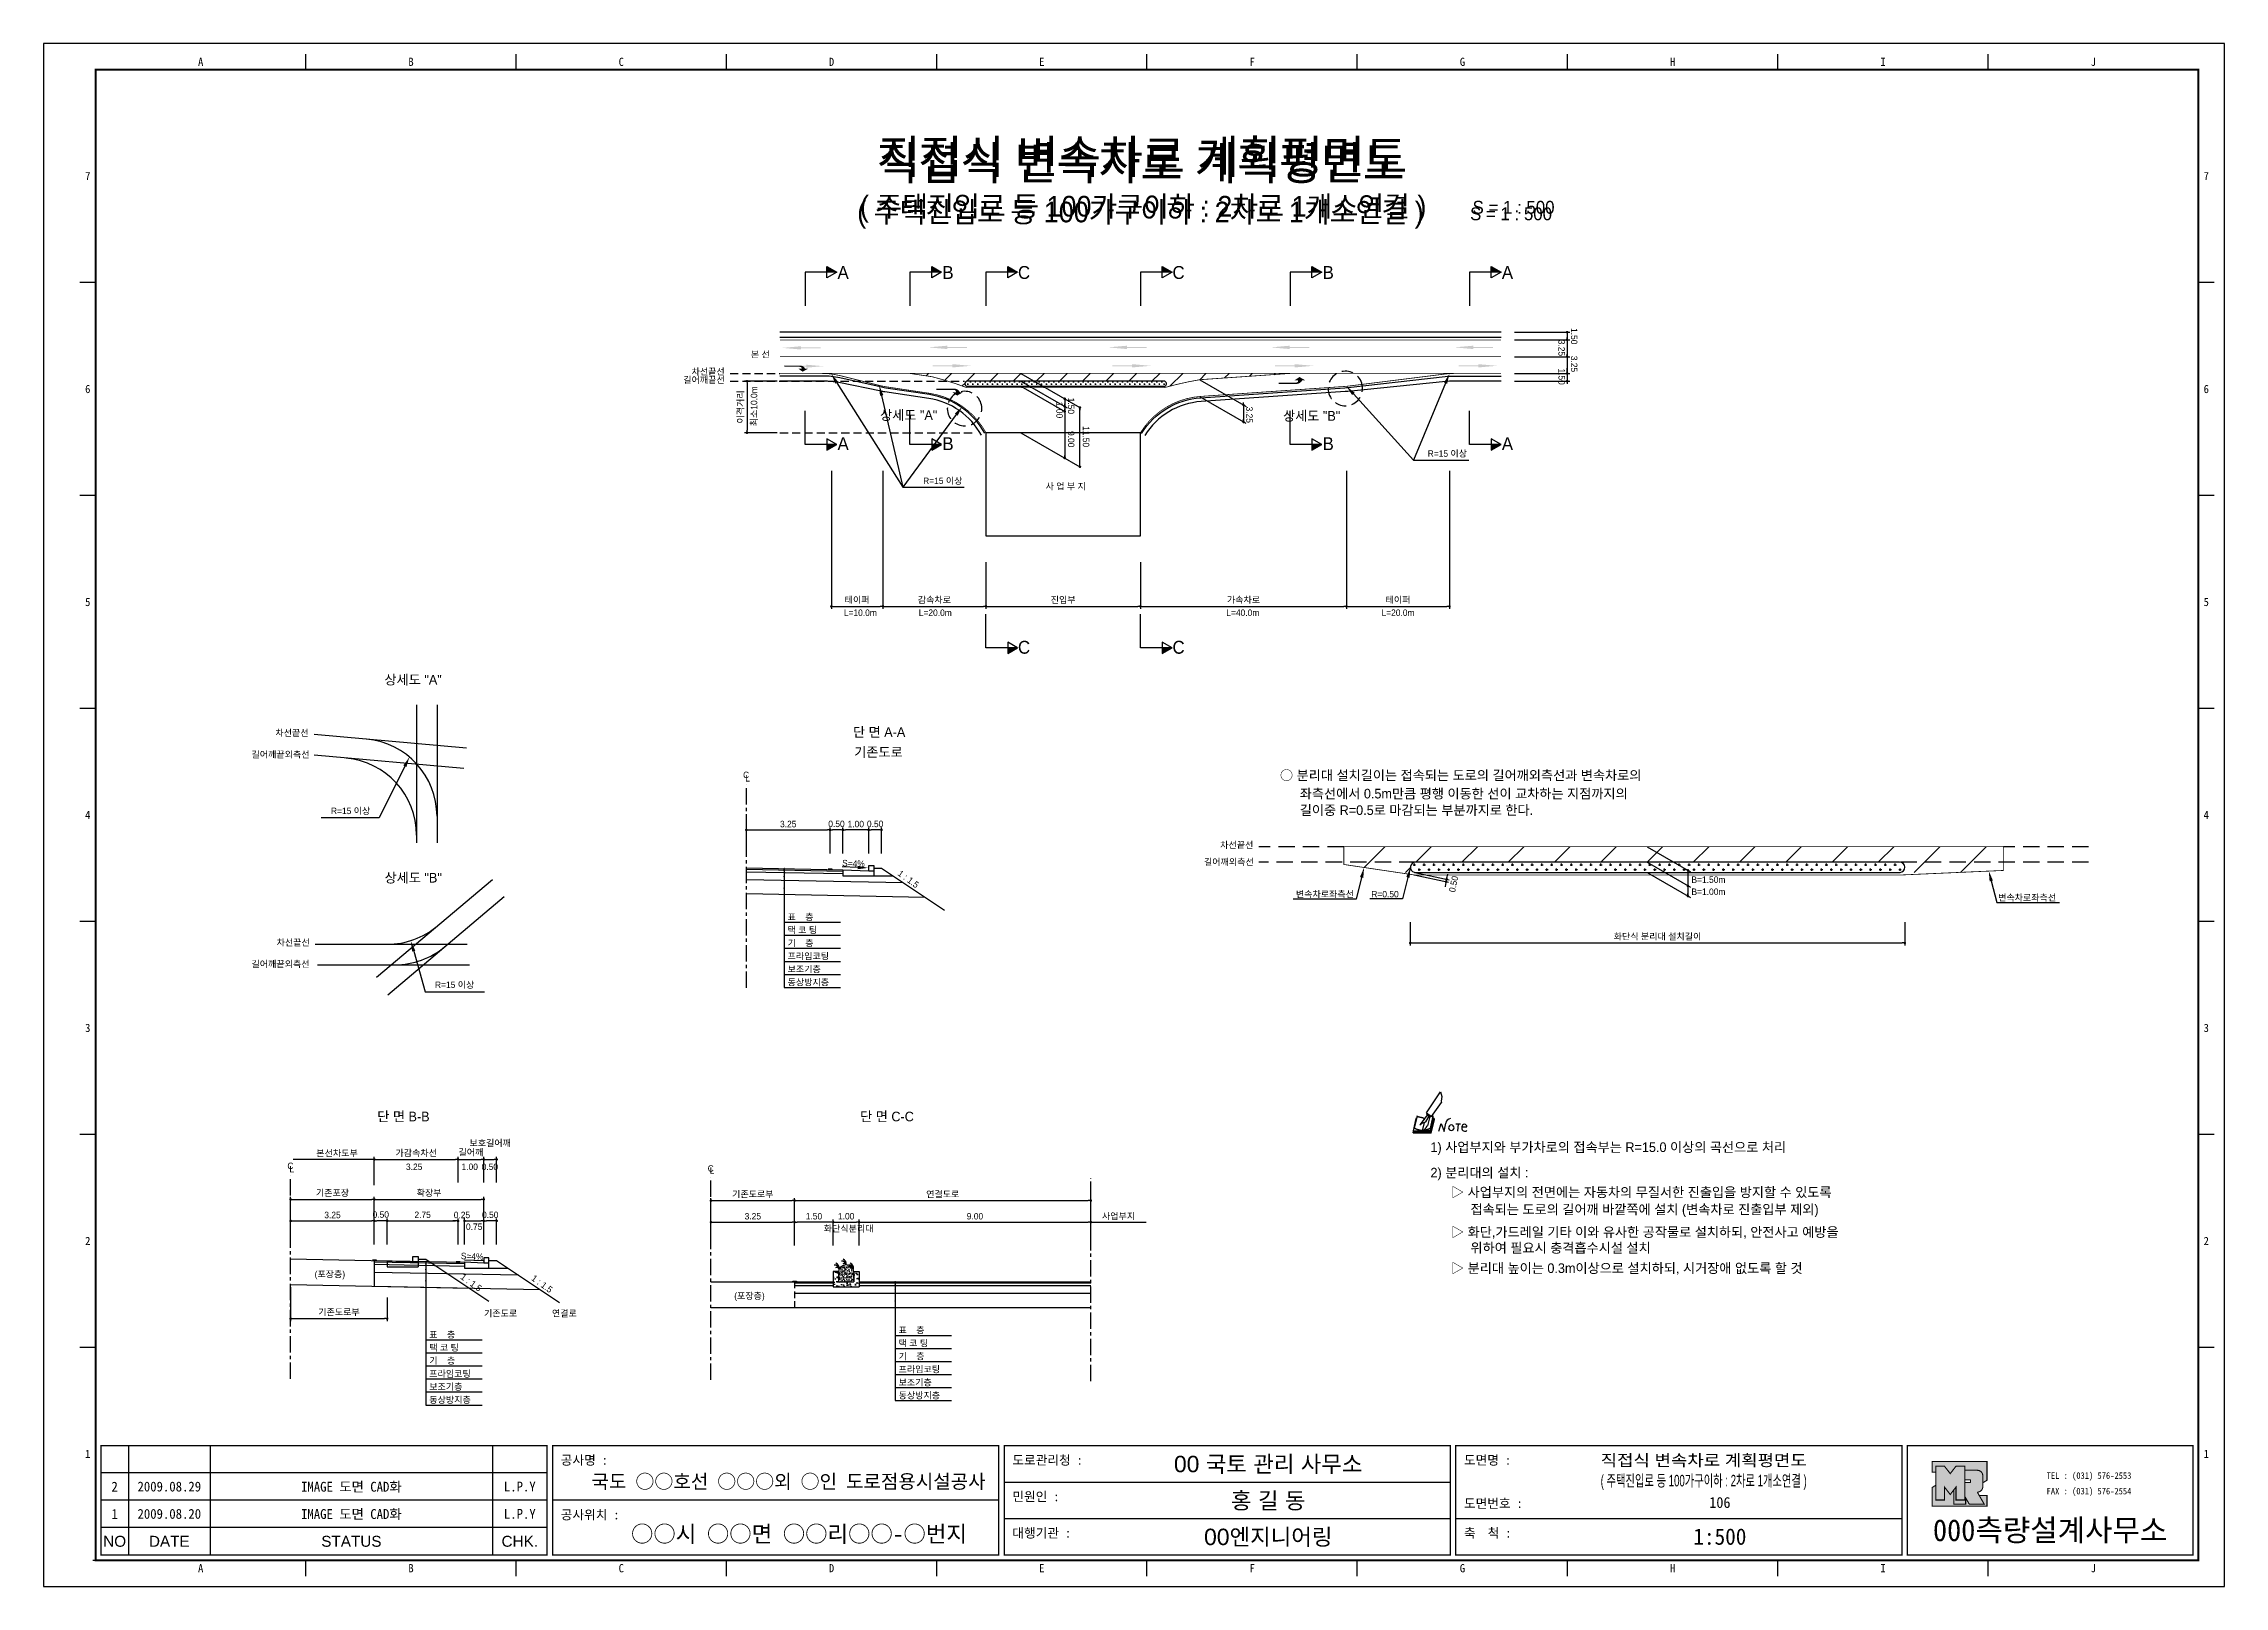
# Model space of a CAD drawing. Header units: millimetres. Extents: x 504 to 927, y 0 to 299.
import ezdxf
from ezdxf.enums import TextEntityAlignment as Align

# ---------------------------------------------------------------- set-up
doc = ezdxf.new("R2010")
doc.units = ezdxf.units.MM
doc.linetypes.add('CENTER', pattern=[50.8, 31.75, -6.35, 6.35, -6.35])
doc.linetypes.add('HIDDEN', pattern=[9.525, 6.35, -3.175])
for name, color, linetype in [('CC-GSTR-0004', 4, 'Continuous'), ('CM-LANE-0030', 30, 'Continuous'), ('CZ-DIMT-0002', 7, 'Continuous'), ('CZ-EXST-0002', 1, 'Continuous'), ('CZ-LIN1-0007', 7, 'Continuous'), ('CZ-LIN2-0003', 3, 'Continuous'), ('CZ-LINE-0001', 7, 'Continuous'), ('CZ-TEXT-BOX0', 7, 'Continuous'), ('TITLE', 7, 'Continuous')]:
    doc.layers.add(name, color=color, linetype=linetype)
doc.styles.add('견고딕', font='arial.ttf')
doc.styles.add('돋움', font='')
doc.styles.add('돋음체', font='')
doc.styles.get('돋움').set_extended_font_data('Dotum')
doc.styles.get('돋음체').set_extended_font_data('DotumChe')

msp = doc.modelspace()

# ---------------------------------------------------------------- texts
at = {"layer": 'CZ-DIMT-0002', "style": '돋움'}
for s, height, p in [('A', 2.5, (658.83, 254.82)), ('B', 2.5, (679.19, 254.82)), ('C', 2.5, (693.95, 254.82)), ('C', 2.5, (723.95, 254.82)), ('B', 2.5, (753, 254.82)), ('A', 2.5, (787.8, 254.82)), ('본 선', 1.25, (642.77, 238.92)), ('길어깨끝선', 1.25, (631.82, 233.97)), ('차선끝선', 1.25, (632.62, 235.57)), ('상세도 "A"', 1.875, (671.56, 227.14)), ('상세도 "B"', 1.875, (749.79, 227)), ('A', 2.5, (658.83, 221.59)), ('B', 2.5, (679.19, 221.59)), ('B', 2.5, (753, 221.59)), ('R=15 이상', 1.25, (776.13, 219.68)), ('A', 2.5, (787.8, 221.59)), ('R=15 이상', 1.25, (678.18, 214.4)), ('사 업 부 지', 1.25, (702.04, 213.32)), ('L=10.0m', 1.25, (662.17, 188.8)), ('L=20.0m', 1.25, (676.72, 188.8)), ('L=40.0m', 1.25, (736.43, 188.8)), ('L=20.0m', 1.25, (766.55, 188.8)), ('C', 2.5, (693.95, 182.09)), ('C', 2.5, (723.95, 182.09)), ('차선끝선', 1.25, (551.84, 165.48)), ('길어깨끝외측선', 1.25, (549.61, 161.29)), ('C', 1.25, (640, 157.32)), ('L', 1.25, (640.27, 156.66)), ('R=15 이상', 1.25, (563.22, 150.34)), ('차선끝선', 1.25, (735.24, 143.72)), ('차선끝선', 1.25, (552.07, 124.8)), ('길어깨끝외측선', 1.25, (549.61, 120.62)), ('R=15 이상', 1.25, (583.41, 116.6)), ('C', 1.25, (551.53, 81.46)), ('L', 1.25, (551.8, 80.8)), ('C', 1.25, (633.13, 80.95)), ('L', 1.25, (633.39, 80.56))]:
    msp.add_text(s, height=height, dxfattribs=at).set_placement(p, align=Align.MIDDLE_CENTER)
for s, rotation, p in [('3.25', 270, (797.7, 241.77)), ('1.50', 270, (800.13, 244.04)), ('3.25', 270, (800.13, 238.66)), ('1.50', 270, (797.7, 236.21)), ('최소10.0m', 90, (642.15, 224.97))]:
    msp.add_text(s, height=1.25, rotation=rotation, dxfattribs=at).set_placement(p)
for s, p in [('○ 분리대 설치길이는 접속되는 도로의 길어깨외측선과 변속차로의', (743.63, 157.25)), ('좌측선에서 0.5m만큼 평행 이동한 선이 교차하는 지점까지의', (747.48, 153.69)), ('길이중 R=0.5로 마감되는 부분까지로 한다.', (747.48, 150.49)), ('1) 사업부지와 부가차로의 접속부는 R=15.0 이상의 곡선으로 처리', (772.85, 85.08)), ('2) 분리대의 설치 :', (772.85, 80.14)), ('▷ 사업부지의 전면에는 자동차의 무질서한 진출입을 방지할 수 있도록', (776.83, 76.34)), ('접속되는 도로의 길어깨 바깥쪽에 설치 (변속차로 진출입부 제외)', (780.62, 73.01)), ('▷ 화단,가드레일 기타 이와 유사한 공작물로 설치하되, 안전사고 예방을', (776.83, 68.61)), ('위하여 필요시 충격흡수시설 설치', (780.62, 65.54)), ('▷ 분리대 높이는 0.3m이상으로 설치하되, 시거장애 없도록 할 것', (776.83, 61.6))]:
    msp.add_text(s, height=1.875, dxfattribs=at).set_placement(p, align=Align.MIDDLE_LEFT)
for s, rotation, p in [('S=4%', 357.7094, (660.84, 140.14)), ('1 : 1.5', 323.8881, (671.5, 137.11)), ('S=4%', 357.7094, (586.81, 63.9)), ('1 : 1.5', 323.8881, (586.63, 58.81)), ('1 : 1.5', 323.8881, (600.38, 58.56))]:
    msp.add_text(s, height=1.25, rotation=rotation, dxfattribs=at).set_placement(p, align=Align.MIDDLE_CENTER)
for s, p in [('길어깨외측선', (728.89, 139.81)), ('B=1.50m', (823.52, 136.37)), ('변속차로좌측선', (746.73, 133.54)), ('R=0.50', (761.37, 133.56)), ('B=1.00m', (823.52, 134.03)), ('변속차로좌측선', (883.05, 132.88)), ('표    층', (648.05, 129.12)), ('택 코 팅', (648.05, 126.59)), ('프라임코팅', (648.05, 121.52)), ('기    층', (648.05, 124.06)), ('보조기층', (648.05, 118.99)), ('동상방지층', (648.05, 116.46)), ('3.25', (573.96, 80.65)), ('1.00', (584.75, 80.65)), ('0.50', (588.66, 80.65)), ('사업부지', (709.08, 71.06)), ('화단식분리대', (655.07, 68.66)), ('(포장층)', (556.23, 59.81)), ('(포장층)', (637.69, 55.6)), ('기존도로', (589.12, 52.21)), ('연결로', (602.3, 52.21)), ('표    층', (578.49, 48.09)), ('택 코 팅', (578.49, 45.56)), ('표    층', (669.6, 48.95)), ('택 코 팅', (669.6, 46.41)), ('기    층', (578.49, 43.03)), ('프라임코팅', (669.6, 41.35)), ('기    층', (669.6, 43.88)), ('프라임코팅', (578.49, 40.5)), ('보조기층', (578.49, 37.97)), ('보조기층', (669.6, 38.82)), ('동상방지층', (578.49, 35.43)), ('동상방지층', (669.6, 36.29))]:
    msp.add_text(s, height=1.25, dxfattribs=at).set_placement(p)
at = {"layer": 'CZ-DIMT-0002', "char_height": 1.25, "attachment_point": 5, "style": '돋움'}
for s, insert, rotation in [('1.00', (700.83, 228.13), 270), ('1.50', (703.09, 228.94), 270), ('3.25', (737.7, 227.21), 270), ('11.50', (705.98, 222.97), 270), ('9.00', (703.09, 222.46), 270), ('\\A1;0.50', (777.34, 136.14), 78.0015)]:
    msp.add_mtext(s, dxfattribs=dict(at, insert=insert, rotation=rotation))
at = {"layer": 'CZ-DIMT-0002', "insert": (560.58, 83.84), "char_height": 1.25, "attachment_point": 5, "style": '돋움'}
msp.add_mtext('본선차도부', dxfattribs=at)
at = {"layer": 'CZ-LINE-0001', "insert": (638.98, 228.73), "char_height": 1.25, "attachment_point": 5, "rotation": 90, "style": '돋움'}
msp.add_mtext('\\A1;이격거리', dxfattribs=at)
at = {"layer": 'CZ-LINE-0001', "char_height": 1.25, "attachment_point": 5, "style": '돋움'}
for s, insert in [('\\A1;테이퍼', (661.55, 191.22)), ('\\A1;감속차로', (676.55, 191.23)), ('\\A1;진입부', (701.55, 191.22)), ('\\A1;가속차로', (736.55, 191.23)), ('\\A1;테이퍼', (766.55, 191.22)), ('\\A1;3.25', (648.17, 147.78)), ('\\A1;0.50', (657.54, 147.81)), ('\\A1;1.00', (661.29, 147.78)), ('\\A1;0.50', (665.04, 147.8)), ('\\A1;화단식 분리대 설치길이', (816.93, 125.91)), ('\\A1;가감속차선', (575.95, 83.89)), ('\\A1;길어깨', (586.57, 84.02)), ('\\A1;보호길어깨', (590.32, 85.81)), ('\\A1;기존포장', (559.7, 76.15)), ('\\A1;확장부', (578.45, 76.15)), ('\\A1;기존도로부', (641.3, 75.9)), ('\\A1;연결도로', (678.17, 75.89)), ('\\A1;3.25', (559.7, 71.91)), ('\\A1;0.50', (569.07, 71.99)), ('\\A1;2.75', (577.2, 71.95)), ('\\A1;0.25', (584.83, 71.92)), ('\\A1;0.50', (590.32, 71.94)), ('\\A1;3.25', (641.3, 71.67)), ('\\A1;1.50', (653.17, 71.67)), ('\\A1;1.00', (659.42, 71.67)), ('\\A1;9.00', (684.42, 71.67)), ('\\A1;0.75', (587.2, 69.64)), ('\\A1;기존도로부', (560.95, 53.01))]:
    msp.add_mtext(s, dxfattribs=dict(at, insert=insert))
at = {"layer": 'CZ-TEXT-BOX0', "style": '돋움'}
for s, height, p in [('직접식 변속차로 계획평면도', 6.5, (716.55, 276.05)), ('( 주택진입로 등 100가구이하 : 2차로 1개소연결 )', 4, (716.55, 266.55)), ('상세도 "A"', 1.875, (575.35, 175.8)), ('단 면 A-A', 1.875, (665.82, 165.64)), ('기존도로', 1.875, (665.68, 161.75)), ('상세도 "B"', 1.875, (575.37, 137.37)), ('단 면 B-B', 1.875, (573.47, 91.03)), ('단 면 C-C', 1.875, (667.34, 91.03))]:
    msp.add_text(s, height=height, dxfattribs=at).set_placement(p, align=Align.MIDDLE_CENTER)
msp.add_text('S = 1 : 500', height=2.5, dxfattribs=at).set_placement((780.54, 266.21), align=Align.MIDDLE_LEFT)
at = {"layer": 'TITLE', "color": 3, "linetype": 'Continuous', "style": '돋음체'}
for s, p in [('A', (534.11, 295.7)), ('B', (574.94, 295.7)), ('C', (615.76, 295.7)), ('D', (656.58, 295.7)), ('E', (697.41, 295.7)), ('F', (738.23, 295.7)), ('G', (779.06, 295.7)), ('H', (819.88, 295.7)), ('I', (860.71, 295.7)), ('J', (901.53, 295.7)), ('7', (512.19, 273.53)), ('7', (923.46, 273.53)), ('6', (512.19, 232.2)), ('6', (923.46, 232.2)), ('5', (512.19, 190.87)), ('5', (923.46, 190.87)), ('4', (512.19, 149.54)), ('4', (923.46, 149.54)), ('3', (512.19, 108.22)), ('3', (923.46, 108.22)), ('2', (512.19, 66.89)), ('2', (923.46, 66.89)), ('1', (512.19, 25.56)), ('1', (923.46, 25.56)), ('A', (534.11, 3.38)), ('B', (574.94, 3.38)), ('C', (615.76, 3.38)), ('D', (656.58, 3.38)), ('E', (697.41, 3.38)), ('F', (738.23, 3.38)), ('G', (779.06, 3.38)), ('H', (819.88, 3.38)), ('I', (860.71, 3.38)), ('J', (901.53, 3.38))]:
    msp.add_text(s, height=1.59, dxfattribs=at).set_placement(p, align=Align.MIDDLE)
at = {"layer": 'TITLE', "style": '돋움'}
for s, height, p in [('직접식 변속차로 계획평면도', 6.5, (717.03, 277.31)), ('( 주택진입로 등 100가구이하 : 2차로 1개소연결 )', 4, (717.08, 267.68))]:
    msp.add_text(s, height=height, dxfattribs=at).set_placement(p, align=Align.MIDDLE_CENTER)
msp.add_text('S = 1 : 500', height=2.5, dxfattribs=at).set_placement((781.03, 267.47), align=Align.MIDDLE_LEFT)
at = {"layer": 'TITLE', "style": '돋음체'}
for s, p in [('공사명 : ', (604.02, 23.46)), ('도로관리청 :', (691.69, 23.46)), ('도면명 :', (779.36, 23.46)), ('민원인 :', (691.69, 16.38)), ('도면번호 :', (779.36, 15.06)), ('공사위치 :', (604.02, 12.85)), ('대행기관 :', (691.69, 9.31)), ('축  척 :', (779.36, 9.31))]:
    msp.add_text(s, height=1.804, dxfattribs=at).set_placement(p)
at = {"layer": 'TITLE', "color": 7, "linetype": 'Continuous'}
for s, height, style, p in [('00 국토 관리 사무소', 3.1832, '견고딕', (741.36, 23.63)), ('국도 ○○호선 ○○○외 ○인 도로점용시설공사', 2.7, '돋음체', (648.24, 20.24)), ('홍 길 동', 3.183, '견고딕', (741.36, 16.56)), ('○○시 ○○면 ○○리○○-○번지', 3.1832, '돋음체', (650.26, 10.08)), ('00엔지니어링', 3.183, '견고딕', (741.36, 9.49))]:
    msp.add_text(s, height=height, dxfattribs=dict(at, style=style)).set_placement(p, align=Align.MIDDLE)
at = {"layer": 'TITLE', "style": '돋움'}
for s, width, p, p2 in [('직접식 변속차로 계획평면도', 1.010039, (805.9, 23.2), (845.9, 23.2)), ('( 주택진입로 등 100가구이하 : 2차로 1개소연결 )', 0.572675, (805.9, 19.25), (845.9, 19.25))]:
    msp.add_text(s, height=2.25, dxfattribs=dict(at, width=width)).set_placement(p, p2, align=Align.FIT)
at = {"layer": 'TITLE', "color": 180, "style": '돋음체'}
for s, p in [('TEL : (031) 576-2553', (892.47, 20.72)), ('FAX : (031) 576-2554', (892.47, 17.7))]:
    msp.add_text(s, height=1.2733, dxfattribs=at).set_placement(p)
at = {"layer": 'TITLE', "color": 1, "linetype": 'Continuous', "style": '돋음체'}
msp.add_text('2', height=1.91, dxfattribs=at).set_placement((517.41, 19.21), align=Align.MIDDLE)
at = {"layer": 'TITLE', "linetype": 'Continuous'}
for s, height, style, p in [('2009.08.29', 1.91, '돋음체', (528.02, 19.21)), ('L.P.Y', 1.91, '돋음체', (596.06, 19.21)), ('106', 2.122, '돋음체', (829.04, 16.12)), ('1', 1.91, '돋음체', (517.41, 13.91)), ('2009.08.20', 1.91, '돋음체', (528.02, 13.91)), ('L.P.Y', 1.91, '돋음체', (596.06, 13.91)), ('NO', 2.122, '견고딕', (517.41, 8.6)), ('DATE', 2.122, '견고딕', (528.02, 8.6)), ('STATUS', 2.122, '견고딕', (563.37, 8.6)), ('CHK.', 2.122, '견고딕', (596.06, 8.6)), ('1:500', 3.183, '돋음체', (829.04, 9.49))]:
    msp.add_text(s, height=height, dxfattribs=dict(at, style=style)).set_placement(p, align=Align.MIDDLE)
at = {"layer": 'TITLE', "style": '돋음체'}
for p in [(563.37, 19.21), (563.37, 13.91)]:
    msp.add_text('IMAGE 도면 CAD화', height=1.9099, dxfattribs=at).set_placement(p, align=Align.MIDDLE)
at = {"layer": 'TITLE', "color": 180, "style": '돋음체'}
msp.add_text('000측량설계사무소', height=4.244, dxfattribs=at).set_placement((893.16, 8.63), align=Align.CENTER)

# ---------------------------------------------------------------- blocks, each defined once
blk = doc.blocks.new('note')
for p, q in [((0.85, 3.5), (3.53, 7.57)), ((1.8, 2.79), (3.74, 5.46)), ((3.53, 7.57), (3.8, 6.64)), ((3.8, 6.64), (3.69, 5.72)), ((3.69, 5.72), (3.74, 5.46)), ((-1.24, 2.36), (-1.77, 0)), ((-1.77, 0), (1.77, 0)), ((-1.77, 0), (-1.77, -0.3)), ((-1.53, 0.52), (-1.55, 0.54)), ((-1.01, 2.9), (-1.53, 0.52)), ((-1.48, 0.48), (-1.53, 0.52)), ((-1.43, 0.44), (-1.48, 0.48)), ((-1.38, 0.41), (-1.43, 0.44)), ((-1.33, 0.4), (-1.38, 0.41)), ((-1.27, 0.37), (-1.33, 0.4)), ((-1.22, 0.35), (-1.27, 0.37)), ((-1.13, 2.36), (-1.24, 2.36)), ((-1.17, 0.33), (-1.22, 0.35)), ((-1.12, 0.32), (-1.17, 0.33)), ((-1.02, 0.25), (-1.12, 0.32)), ((-0.97, 0.22), (-1.02, 0.25)), ((-1, 2.9), (-1.01, 2.9)), ((-0.98, 2.85), (-1, 2.9)), ((-0.95, 2.8), (-0.98, 2.85)), ((-0.93, 0.21), (-0.97, 0.22)), ((-0.9, 2.75), (-0.95, 2.8)), ((-0.88, 0.19), (-0.93, 0.21)), ((-0.85, 2.72), (-0.9, 2.75)), ((-0.8, 0.18), (-0.88, 0.19)), ((-0.79, 2.69), (-0.85, 2.72)), ((-0.75, 0.17), (-0.8, 0.18)), ((-0.74, 2.68), (-0.79, 2.69)), ((-0.7, 0.16), (-0.75, 0.17)), ((-0.69, 2.65), (-0.74, 2.68)), ((-0.64, 0.15), (-0.7, 0.16)), ((-0.64, 2.65), (-0.69, 2.65)), ((-0.59, 2.63), (-0.64, 2.65)), ((-0.58, 0.14), (-0.64, 0.15)), ((-0.54, 2.62), (-0.59, 2.63)), ((-0.53, 0.13), (-0.58, 0.14)), ((-0.48, 2.61), (-0.54, 2.62)), ((-0.48, 0.12), (-0.53, 0.13)), ((-0.43, 2.61), (-0.48, 2.61)), ((-0.43, 0.11), (-0.48, 0.12)), ((0.75, 2.77), (-0.46, 1.16)), ((0.37, 2.24), (-0.46, 1.16)), ((-0.46, 1.16), (-0.08, 1.47)), ((-0.38, 2.59), (-0.43, 2.61)), ((-0.38, 0.08), (-0.43, 0.11)), ((-0.33, 2.59), (-0.38, 2.59)), ((-0.29, 0.06), (-0.38, 0.08)), ((-0.27, 2.58), (-0.33, 2.59)), ((-0.23, 0.05), (-0.29, 0.06)), ((-0.22, 2.57), (-0.27, 2.58)), ((-0.16, 0.04), (-0.23, 0.05)), ((-0.17, 2.56), (-0.22, 2.57)), ((-0.12, 2.55), (-0.17, 2.56)), ((-0.11, 0.03), (-0.16, 0.04)), ((-0.07, 2.53), (-0.12, 2.55)), ((-0.04, 0.02), (-0.11, 0.03)), ((-0.08, 1.47), (0.72, 1.75)), ((-0.01, 2.51), (-0.07, 2.53)), ((-0.05, -0.3), (-0.05, 0)), ((0, 0), (-0.04, 0.02)), ((0.04, 2.5), (-0.01, 2.51)), ((0.37, 1.63), (0, 0)), ((0, 0), (1.6, 0.53)), ((0, 0), (1.65, 0.18)), ((0, 0.01), (0.06, 0.04)), ((0, -0.3), (0, 0)), ((0.09, 2.48), (0.04, 2.5)), ((0.05, -0.3), (0.05, 0)), ((0.06, 0.04), (0.11, 0.07)), ((0.14, 2.48), (0.09, 2.48)), ((0.11, 0.07), (0.16, 0.09)), ((0.2, 2.47), (0.14, 2.48)), ((0.16, 0.09), (0.21, 0.12)), ((0.26, 2.43), (0.18, 2.46)), ((0.21, 0.12), (0.27, 0.14)), ((0.34, 2.4), (0.26, 2.43)), ((0.27, 0.14), (0.36, 0.19)), ((0.45, 2.37), (0.34, 2.4)), ((0.36, 0.19), (0.41, 0.22)), ((0.41, 0.22), (0.46, 0.27)), ((0.46, 0.27), (0.51, 0.3)), ((0.51, 0.3), (0.56, 0.34)), ((0.56, 0.34), (0.6, 0.4)), ((0.6, 0.4), (0.64, 0.45)), ((0.64, 0.45), (0.67, 0.51)), ((0.67, 0.51), (0.74, 0.58)), ((0.72, 1.75), (1.16, 2.53)), ((0.74, 0.58), (0.79, 0.63)), ((1, 3.1), (0.75, 2.77)), ((0.79, 0.63), (0.83, 0.68)), ((0.83, 0.68), (0.86, 0.73)), ((0.85, 3.5), (1.8, 2.79)), ((1, 3.4), (0.85, 3.21)), ((0.85, 3.21), (1.52, 2.71)), ((0.86, 0.73), (0.89, 0.79)), ((0.89, 0.84), (0.92, 0.89)), ((0.89, 0.79), (0.89, 0.84)), ((0.92, 0.89), (0.96, 0.95)), ((0.96, 0.95), (1.01, 0.97)), ((1.47, 2.74), (1.01, 0.97)), ((1.16, 2.53), (1.37, 2.82)), ((2.13, 2.84), (1.44, 2.63)), ((1.52, 2.71), (1.66, 2.9)), ((1.6, 0.53), (2.13, 2.84)), ((1.65, 0.18), (2.19, 2.48)), ((1.77, 0), (2.3, 2.36)), ((1.77, -0.3), (2.3, 2.07)), ((1.77, -0.38), (2.3, 1.99)), ((1.77, -0.44), (2.3, 1.93)), ((1.77, 0), (1.77, -0.3)), ((2.19, 2.48), (2.04, 2.47)), ((2.3, 2.36), (2.16, 2.36)), ((2.3, 2.36), (2.3, 2.07)), ((3.21, -0.08), (3.68, 1.4)), ((3.68, 1.4), (4.26, -0.14)), ((4.26, -0.14), (4.56, 1.44)), ((6.55, 1.34), (7.46, 1.34)), ((7.01, 1.34), (6.87, -0.11)), ((7.71, 0.77), (7.71, 0.55)), ((7.71, 0.77), (8.67, 0.77)), ((-1.77, -0.3), (1.77, -0.3)), ((-1.77, -0.43), (-1.77, -0.3)), ((-1.77, -0.37), (1.77, -0.37)), ((-1.77, -0.43), (1.77, -0.43))]:
    blk.add_line(p, q)
for centre, major_axis, start_param, end_param in [((0.4, 2.31), (0.0702, 0.0702), 3.283946, 6.425539), ((5.68, 1.23), (-0.806, 0.806), -0.591174, 0.597824), ((5.66, 0.58), (-0.378, 0.378), 3.926991, 10.210176), ((8.3, 0.49), (0.422, 0.422), 2.265602, 4.634911), ((8.19, 0.77), (-0.342, 0.342), 3.926991, 7.068583)]:
    blk.add_ellipse(centre, major_axis=major_axis, ratio=1, start_param=start_param, end_param=end_param)
blk = doc.blocks.new('_Dot')
at = {"color": 0, "linetype": 'ByBlock', "lineweight": -2}
blk.add_line((-0.5, 0), (-1, 0), dxfattribs=at)
at = {"color": 0, "linetype": 'ByBlock', "const_width": 0.5}
blk.add_lwpolyline([(-0.25, 0, 1), (0.25, 0, 1)], format="xyb", close=True, dxfattribs=at)

# ---------------------------------------------------------------- hatches: boundary and pattern name
at = {"layer": 'CM-LANE-0030'}
h = msp.add_hatch(dxfattribs=at)
h.set_pattern_fill('ANSI31', color=256, style=0)
h.set_pattern_definition([(45, (580.0822, 0.7328), (-2.245064, 2.245064), [])])
h.paths.add_polyline_path([(721.1, 233.73, -0.801424), (721.32, 232.78, 0.001479), (721.22, 232.73), (722.46, 232.73, -0.078793), (728.03, 234.01), (745.61, 235.23), (671.79, 235.23), (676.1, 234.59, -0.082795), (681.81, 232.73), (682.84, 232.73, 0.001767), (682.73, 232.8, -0.768255), (682.98, 233.73)])
at = {"layer": 'CZ-EXST-0002'}
h = msp.add_hatch(dxfattribs=at)
h.set_pattern_fill('AR-CONC', color=256, scale=0.01, style=0)
h.set_pattern_definition([(50, (-451.1976, 3541.8286), (1.8218467, -0.15939086), [0.1905, -2.0955]), (355, (-451.1976, 3541.8286), (-0.3524283, 1.9105664), [0.1524, -1.6764]), (100.451, (-451.0458, 3541.8153), (1.469425, 1.7511669), [0.1619, -1.7809]), (46.1842, (-451.1976, 3542.3366), (2.7107904, -0.4204233), [0.28575, -3.14325]), (96.6356, (-450.9717, 3542.3015), (2.3740423, 2.4742556), [0.24285, -2.67135]), (351.184, (-451.1976, 3542.3366), (2.374046, 2.4742512), [0.2286, -2.5146]), (21, (-450.9436, 3542.2096), (1.5161488, -1.0226552), [0.1905, -2.0955]), (326, (-450.9436, 3542.2096), (0.6180203, 1.8418797), [0.1524, -1.6764]), (71.4514, (-450.8172, 3542.1244), (2.1341649, 0.8192286), [0.1619, -1.7809]), (37.5, (-451.1976, 3541.8286), (0.03088603, 0.84555039), [0, -1.65608, 0, -1.7018, 0, -1.68275]), (7.5, (-451.1976, 3541.8286), (0.66819663, 1.00180575), [0, -0.97028, 0, -1.61798, 0, -0.64135]), (327.5, (-451.764, 3541.8286), (1.35590595, -0.05728744), [0, -0.635, 0, -1.9812, 0, -2.6289]), (317.5, (-452.018, 3541.8286), (1.4812918, 0.2542649), [0, -0.8255, 0, -1.31572, 0, -1.8669])])
h.paths.add_polyline_path([(661.92, 57.98), (661.92, 60.98), (660.92, 60.98), (660.92, 58.98), (657.92, 58.98), (657.92, 60.98), (656.92, 60.98), (656.92, 57.98)])
h = msp.add_hatch(dxfattribs=at)
h.set_pattern_fill('AR-SAND', color=256, scale=0.01, style=0)
h.set_pattern_definition([(37.5, (-451.19757, 3541.82857), (-0.016000313, 0.489413237), [0, -0.38608, 0, -0.4318, 0, -0.41275]), (7.5, (-451.1976, 3541.8286), (0.44952328, 0.7168251), [0, -0.20828, 0, -0.34798, 0, -0.13335]), (327.5, (-451.51, 3541.82857), (0.79099237, 0.001437185), [0, -0.127, 0, -0.4572, 0, -0.5969]), (317.5, (-451.51, 3541.8286), (0.76355645, 0.22292932), [0, -0.0635, 0, -0.29972, 0, -0.3429])])
edge = h.paths.add_edge_path()
edge.add_ellipse((659.42, 60.98), major_axis=(-1.5, 0), ratio=0.829212, start_angle=180, end_angle=360)
edge.add_line((657.92, 60.98), (657.92, 58.98))
edge.add_line((657.92, 58.98), (660.92, 58.98))
edge.add_line((660.92, 58.98), (660.92, 60.98))
at = {"layer": 'CZ-LIN1-0007'}
for points in [[(650.68, 240.51), (650.68, 240.3), (654.5, 240.3), (654.5, 240.08), (650.68, 240.08), (650.68, 239.87), (647.03, 240.19)], [(679.04, 240.61), (679.04, 240.39), (682.87, 240.39), (682.87, 240.18), (679.04, 240.18), (679.04, 239.96), (675.39, 240.29)], [(713.93, 240.61), (713.93, 240.39), (717.76, 240.39), (717.76, 240.18), (713.93, 240.18), (713.93, 239.96), (710.28, 240.29)], [(745.52, 240.61), (745.52, 240.39), (749.35, 240.39), (749.35, 240.18), (745.52, 240.18), (745.52, 239.96), (741.87, 240.29)], [(781.15, 240.61), (781.15, 240.39), (784.97, 240.39), (784.97, 240.18), (781.15, 240.18), (781.15, 239.96), (777.5, 240.29)], [(650.56, 236.75, -0.267976), (651.46, 236.15), (652.02, 236.15), (650.98, 235.57), (650.15, 236.14), (650.76, 236.14, 0.504994), (650.49, 236.51), (647.44, 236.53), (647.44, 236.77)], [(651.69, 236.92), (651.69, 236.73), (648.26, 236.73), (648.26, 236.54), (651.69, 236.54), (651.69, 236.35), (654.96, 236.64)], [(680.02, 237.03), (680.02, 236.82), (676.2, 236.82), (676.2, 236.6), (680.02, 236.6), (680.02, 236.39), (683.67, 236.71)], [(714.92, 237.03), (714.92, 236.82), (711.09, 236.82), (711.09, 236.6), (714.92, 236.6), (714.92, 236.39), (718.57, 236.71)], [(746.51, 237.03), (746.51, 236.82), (742.68, 236.82), (742.68, 236.6), (746.51, 236.6), (746.51, 236.39), (750.16, 236.71)], [(746.92, 233.2, 0.267976), (747.95, 233.88), (748.58, 233.88), (747.41, 234.54), (746.47, 233.89), (747.16, 233.89, -0.504994), (746.85, 233.47), (743.39, 233.45), (743.39, 233.18)], [(782.13, 237.03), (782.13, 236.82), (778.31, 236.82), (778.31, 236.6), (782.13, 236.6), (782.13, 236.39), (785.78, 236.71)], [(680.48, 232.28, -0.267976), (681.51, 231.59), (682.14, 231.59), (680.97, 230.94), (680.02, 231.58), (680.72, 231.59, 0.504994), (680.41, 232.01), (676.94, 232.03), (676.95, 232.3)], [(656.67, 138.96), (656.67, 139.08), (655.92, 139.1), (655.92, 138.97)], [(568.2, 63.1), (568.2, 63.22), (567.45, 63.24), (567.45, 63.11)], [(584.45, 62.77), (584.45, 62.9), (583.7, 62.91), (583.7, 62.79)], [(649.8, 58.98), (649.8, 59.11), (649.05, 59.11), (649.05, 58.98)]]:
    msp.add_hatch(color=256, dxfattribs=at).paths.add_polyline_path(points)
at = {"layer": 'CZ-LIN2-0003'}
h = msp.add_hatch(dxfattribs=at)
h.set_pattern_fill('CROSS', color=256, scale=0.075, style=0)
h.set_pattern_definition([(0, (580.0822, 0.7328), (0.47625, 0.47625), [0.238125, -0.714375]), (90, (580.2013, 0.61376), (-0.47625, 0.47625), [0.238125, -0.714375])])
h.paths.add_polyline_path([(721.22, 232.73, -0.001479), (721.32, 232.78, 0.801424), (721.1, 233.73), (682.98, 233.73, 0.768255), (682.73, 232.8, -0.001767), (682.84, 232.73)])
h = msp.add_hatch(dxfattribs=at)
h.set_pattern_fill('CROSS', color=256, scale=0.15, style=0)
h.set_pattern_definition([(0, (437.066, -318.2593), (0.9525, 0.9525), [0.47625, -1.42875]), (90, (437.3041, -318.4974), (-0.9525, 0.9525), [0.47625, -1.42875])])
h.paths.add_polyline_path([(769.97, 140.39, 0.857281), (769.67, 138.43, -0.001024), (769.82, 138.39), (863.94, 138.39, 1), (863.94, 140.39)])
at = {"layer": 'CZ-LINE-0001'}
for points in [[(655.67, 256), (655.67, 254.9), (657.58, 254.9)], [(676.03, 256), (676.03, 254.9), (677.94, 254.9)], [(690.79, 256), (690.79, 254.9), (692.7, 254.9)], [(720.79, 256), (720.79, 254.9), (722.7, 254.9)], [(749.85, 256), (749.85, 254.9), (751.75, 254.9)], [(784.64, 256), (784.64, 254.9), (786.55, 254.9)], [(657.58, 221.46), (655.67, 221.46), (655.67, 220.36)], [(677.94, 221.46), (676.03, 221.46), (676.03, 220.36)], [(751.75, 221.46), (749.85, 221.46), (749.85, 220.36)], [(786.55, 221.46), (784.64, 221.46), (784.64, 220.36)], [(692.7, 181.96), (690.79, 181.96), (690.79, 180.86)], [(722.7, 181.96), (720.79, 181.96), (720.79, 180.86)]]:
    msp.add_hatch(color=256, dxfattribs=at).paths.add_polyline_path(points)
at = {"layer": 'TITLE', "ltscale": 150}
h = msp.add_hatch(color=8, dxfattribs=at)
edge = h.paths.add_edge_path()
edge.add_line((880.9, 24.08), (870.23, 24.08))
edge.add_line((870.23, 24.08), (870.23, 22))
edge.add_line((870.23, 22), (870.94, 22))
edge.add_line((870.94, 22), (870.94, 23.18))
edge.add_line((870.94, 23.18), (872.63, 23.18))
edge.add_line((872.63, 23.18), (873.76, 21.73))
edge.add_line((873.76, 21.73), (874.88, 23.18))
edge.add_line((874.88, 23.18), (876.58, 23.18))
edge.add_line((876.58, 23.18), (876.58, 22.38))
edge.add_line((876.58, 22.38), (879.02, 22.38))
edge.add_arc((879.02, 21.31), 1.07, 0, 90, ccw=False)
edge.add_line((880.08, 21.31), (880.08, 19.95))
edge.add_line((880.08, 19.95), (880.9, 20.45))
edge.add_line((880.9, 20.45), (880.9, 24.08))
h.paths.add_polyline_path([(874.44, 18.56), (873.76, 17.68), (872.63, 19.13), (872.63, 16.62), (870.94, 16.62), (870.94, 19.47), (870.23, 19.03), (870.23, 15.4), (880.9, 15.4), (880.9, 17.47), (879.4, 17.47), (880.35, 15.82), (877.45, 15.82), (876.75, 17.03), (876.75, 15.82), (874.44, 15.82)])
msp.add_hatch(color=5, dxfattribs=at).paths.add_polyline_path([(876.58, 23.18), (874.88, 23.18), (873.76, 21.73), (872.63, 23.18), (870.94, 23.18), (870.94, 16.62), (872.63, 16.62), (872.63, 19.13), (873.76, 17.68), (874.88, 19.13), (874.88, 16.62), (876.58, 16.62)])
h = msp.add_hatch(color=161, dxfattribs=at)
edge = h.paths.add_edge_path()
edge.add_arc((879.02, 21.31), 1.07, 360, 450)
edge.add_line((879.02, 22.38), (876.58, 22.38))
edge.add_line((876.58, 22.38), (876.58, 20.53))
edge.add_line((876.58, 20.53), (877.57, 20.53))
edge.add_arc((877.57, 20.41), 0.113, 0, 90, ccw=False)
edge.add_line((877.69, 20.41), (877.69, 20.1))
edge.add_arc((877.57, 20.1), 0.113, 270, 360, ccw=False)
edge.add_line((877.57, 19.99), (876.58, 19.99))
edge.add_line((876.58, 19.99), (876.58, 16.62))
edge.add_line((876.58, 16.62), (874.88, 16.62))
edge.add_line((874.88, 16.62), (874.88, 19.13))
edge.add_line((874.88, 19.13), (874.44, 18.56))
edge.add_line((874.44, 18.56), (874.44, 15.82))
edge.add_line((874.44, 15.82), (876.75, 15.82))
edge.add_line((876.75, 15.82), (876.75, 17.03))
edge.add_line((876.75, 17.03), (877.45, 15.82))
edge.add_line((877.45, 15.82), (880.35, 15.82))
edge.add_line((880.35, 15.82), (879.02, 18.14))
edge.add_arc((879.02, 19.21), 1.07, 270, 360)
edge.add_line((880.08, 19.21), (880.08, 21.31))

# ---------------------------------------------------------------- linework, layer by layer
at = {"color": 0, "linetype": 'ByBlock', "lineweight": -2}
for p, q in [((799.38, 242.98), (799.38, 242.73)), ((799.38, 241.98), (799.38, 242.23)), ((799.38, 241.48), (799.38, 241.23)), ((799.38, 238.73), (799.38, 238.98)), ((799.38, 238.23), (799.38, 237.98)), ((799.38, 235.48), (799.38, 235.73)), ((799.38, 235.48), (799.38, 235.73)), ((799.38, 233.48), (799.38, 233.23)), ((799.38, 233.48), (799.38, 233.23)), ((701.84, 230.08), (701.84, 229.83)), ((701.84, 229.08), (701.84, 229.33)), ((736.55, 229.36), (736.55, 229.61)), ((736.55, 228.86), (736.55, 228.61)), ((701.84, 228.58), (701.84, 228.33)), ((701.84, 228.08), (701.84, 228.33)), ((704.8, 228.37), (704.8, 228.12)), ((736.54, 226.11), (736.54, 226.36)), ((701.84, 219.08), (701.84, 219.33)), ((704.8, 217.37), (704.8, 217.62)), ((775.83, 136.35), (775.78, 136.11)), ((776.04, 137.32), (776.09, 137.56)), ((822.83, 138.55), (822.83, 138.3)), ((822.83, 135.55), (822.83, 135.3)), ((822.83, 134.05), (822.83, 134.3)), ((567.57, 82.7), (567.32, 82.7)), ((707.17, 70.53), (707.42, 70.53))]:
    msp.add_line(p, q, dxfattribs=at)
at = {"color": 0, "linetype": 'ByBlock', "const_width": 0.25}
for points in [[(799.38, 243.11, 1), (799.38, 243.36, 1)], [(799.38, 241.61, 1), (799.38, 241.86, 1)], [(799.38, 241.86, 1), (799.38, 241.61, 1)], [(799.38, 238.36, 1), (799.38, 238.61, 1)], [(799.38, 238.61, 1), (799.38, 238.36, 1)], [(799.38, 235.36, 1), (799.38, 235.11, 1)], [(799.38, 235.36, 1), (799.38, 235.11, 1)], [(799.38, 233.61, 1), (799.38, 233.86, 1)], [(799.38, 233.61, 1), (799.38, 233.86, 1)], [(701.84, 230.2, 1), (701.84, 230.45, 1)], [(701.84, 228.7, 1), (701.84, 228.95, 1)], [(701.84, 228.95, 1), (701.84, 228.7, 1)], [(704.8, 228.49, 1), (704.8, 228.74, 1)], [(736.55, 228.99, 1), (736.55, 229.24, 1)], [(736.55, 229.24, 1), (736.55, 228.99, 1)], [(701.84, 227.95, 1), (701.84, 227.7, 1)], [(736.54, 225.98, 1), (736.54, 225.73, 1)], [(701.84, 218.95, 1), (701.84, 218.7, 1)], [(704.8, 217.24, 1), (704.8, 216.99, 1)], [(775.86, 136.47, 1), (775.91, 136.72, 1)], [(776.01, 137.2, 1), (775.96, 136.95, 1)], [(822.83, 138.68, 1), (822.83, 138.93, 1)], [(822.83, 135.68, 1), (822.83, 135.93, 1)], [(822.83, 133.93, 1), (822.83, 133.68, 1)], [(567.7, 82.7, 1), (567.95, 82.7, 1)], [(707.05, 70.53, 1), (706.8, 70.53, 1)]]:
    msp.add_lwpolyline(points, format="xyb", close=True, dxfattribs=at)
at = {"layer": 'CC-GSTR-0004'}
for p, q in [((663.79, 139.72), (664.79, 139.72)), ((663.79, 138.72), (663.79, 139.72)), ((664.79, 139.72), (664.79, 137.72)), ((658.79, 138.92), (663.79, 138.72)), ((658.79, 138.92), (658.79, 137.72)), ((658.79, 137.72), (664.79, 137.72)), ((663.79, 138.72), (664.79, 138.72))]:
    msp.add_line(p, q, dxfattribs=at)
for points in [[(786.55, 243.23), (646.55, 243.23)], [(786.55, 242.23), (646.55, 242.23)], [(590.07, 62.6), (589.07, 62.6), (585.32, 62.75), (585.32, 61.6), (590.07, 61.6), (590.07, 63.6), (589.07, 63.6), (589.07, 62.6)]]:
    msp.add_lwpolyline(points, dxfattribs=at)
for points in [[(686.33, 223.61, 0.234605), (675.58, 231.12), (667.09, 232.4), (667.09, 232.4, -0.018175), (666.02, 232.6), (666.02, 232.6), (658.18, 234.36), (658.18, 234.36, 0.055452), (654.88, 234.73), (654.88, 234.73), (646.55, 234.73)], [(685.67, 223.25, 0.234605), (675.47, 230.38), (666.92, 231.66, -0.012396), (666.19, 231.79), (658.02, 233.44, 0.049659), (655.06, 233.73), (646.55, 233.73)], [(716.76, 223.6, -0.24079), (728.27, 230.52), (756.23, 232.46), (756.23, 232.46, 0.010735), (756.87, 232.52), (756.87, 232.52), (775.72, 234.64), (775.72, 234.64, -0.028022), (777.39, 234.73), (777.39, 234.73), (786.55, 234.73)], [(786.55, 233.73), (777.3, 233.73, 0.024952), (775.81, 233.66), (756.78, 231.75, -0.007667), (756.32, 231.71), (728.32, 229.77, 0.24079), (717.4, 223.2)]]:
    msp.add_lwpolyline(points, format="xyb", dxfattribs=at)
at = {"layer": 'CM-LANE-0030'}
for p, q in [((759.97, 139.35), (764.01, 143.39)), ((769.99, 140.39), (772.99, 143.39)), ((778.97, 140.39), (781.97, 143.39)), ((787.95, 140.39), (790.95, 143.39)), ((796.93, 140.39), (799.93, 143.39)), ((805.91, 140.39), (808.91, 143.39)), ((814.89, 140.39), (817.89, 143.39)), ((823.87, 140.39), (826.87, 143.39)), ((832.85, 140.39), (835.85, 143.39)), ((841.83, 140.39), (844.83, 143.39)), ((850.81, 140.39), (853.81, 143.39)), ((859.79, 140.39), (862.79, 143.39)), ((866.77, 138.39), (871.77, 143.39)), ((875.75, 138.39), (880.75, 143.39)), ((767.99, 138.39), (768.97, 139.37))]:
    msp.add_line(p, q, dxfattribs=at)
at = {"layer": 'CM-LANE-0030', "const_width": 0.15}
msp.add_lwpolyline([(786.55, 238.48), (646.55, 238.48)], dxfattribs=at)
for points in [[(721.22, 232.48, -0.026159), (728.03, 234.01), (745.61, 235.23), (671.79, 235.23), (676.1, 234.59, -0.027105), (682.84, 232.48)], [(884.07, 143.39), (884.07, 138.78), (863.97, 137.89), (769.82, 137.89, -0.142447), (769.82, 137.89), (756.04, 139.94), (756.04, 143.39)]]:
    msp.add_lwpolyline(points, format="xyb", close=True, dxfattribs=at)
at = {"layer": 'CZ-EXST-0002'}
for p, q in [((576.01, 170.89), (576.01, 144.11)), ((579.99, 170.89), (579.99, 144.11)), ((585.71, 162.52), (556.12, 165.15)), ((585.22, 158.55), (556.12, 161.13)), ((568.22, 118.04), (590.77, 137.03)), ((570.43, 114.67), (593.03, 133.7)), ((556.34, 124.47), (585.82, 124.47)), ((556.76, 120.47), (586.3, 120.47)), ((575.32, 62.85), (575.32, 63.85)), ((575.32, 63.85), (576.32, 63.85)), ((576.32, 63.85), (576.32, 61.85)), ((551.57, 63.43), (570.32, 63.05)), ((570.32, 63.05), (570.32, 61.85)), ((570.32, 63.05), (575.32, 62.85)), ((570.32, 61.85), (576.32, 61.85)), ((575.32, 62.85), (576.32, 62.85)), ((576.32, 63.35), (577.82, 63.35)), ((577.82, 63.35), (590.03, 55.22)), ((551.57, 58.43), (586.25, 57.74)), ((633.17, 58.98), (649.42, 58.98)), ((633.17, 53.98), (649.42, 53.98))]:
    msp.add_line(p, q, dxfattribs=at)
at = {"layer": 'CZ-LIN1-0007'}
for p, q in [((655.92, 139.1), (656.67, 139.08)), ((655.92, 138.97), (656.67, 138.96)), ((656.67, 139.08), (656.67, 138.96)), ((567.45, 63.24), (568.2, 63.22)), ((567.45, 63.11), (568.2, 63.1)), ((568.2, 63.22), (568.2, 63.1)), ((583.7, 62.91), (584.45, 62.9)), ((583.7, 62.79), (584.45, 62.77)), ((584.45, 62.9), (584.45, 62.77)), ((649.05, 59.11), (649.8, 59.11)), ((649.05, 58.98), (649.05, 59.11)), ((649.8, 58.98), (649.05, 58.98)), ((649.8, 59.11), (649.8, 58.98))]:
    msp.add_line(p, q, dxfattribs=at)
at = {"layer": 'CZ-LIN1-0007', "const_width": 0.15}
msp.add_lwpolyline([(786.55, 241.73), (646.55, 241.73)], dxfattribs=at)
for points in [[(686.55, 223.73, 0.234605), (675.61, 231.37), (667.27, 232.62), (667.27, 232.62, -0.024027), (665.85, 232.91), (665.85, 232.91), (658.34, 234.78), (658.34, 234.78, 0.061321), (654.71, 235.23), (654.71, 235.23), (646.55, 235.23)], [(786.55, 235.23), (777.49, 235.23), (777.49, 235.23, 0.031099), (775.63, 235.11), (756.96, 232.78, -0.01381), (756.14, 232.7), (756.14, 232.7), (728.25, 230.77, 0.24079), (716.55, 223.73)]]:
    msp.add_lwpolyline(points, format="xyb", dxfattribs=at)
at = {"layer": 'CZ-LIN1-0007', "linetype": 'HIDDEN', "const_width": 0.15}
for points in [[(654.71, 235.23), (671.79, 235.23)], [(745.61, 235.23), (777.49, 235.23)]]:
    msp.add_lwpolyline(points, dxfattribs=at)
at = {"layer": 'CZ-LIN2-0003'}
for p, q in [((640.04, 139.29), (658.79, 138.92)), ((640.04, 139.04), (658.79, 138.67)), ((640.04, 138.54), (658.79, 138.17)), ((640.04, 137.04), (670.47, 136.43)), ((664.79, 139.22), (666.29, 139.22)), ((664.79, 137.72), (668.54, 137.72)), ((666.29, 139.22), (678.5, 131.08)), ((640.04, 134.29), (674.72, 133.6)), ((567.82, 63.1), (585.32, 62.75)), ((567.82, 63.1), (567.82, 58.1)), ((567.82, 62.85), (585.32, 62.5)), ((567.82, 62.35), (585.32, 62)), ((567.82, 60.85), (595.79, 60.29)), ((590.07, 63.1), (591.57, 63.1)), ((590.07, 61.6), (593.82, 61.6)), ((591.57, 63.1), (603.78, 54.97)), ((656.92, 60.98), (656.92, 57.98)), ((657.92, 60.98), (656.92, 60.98)), ((657.92, 60.98), (657.92, 58.98)), ((660.92, 60.98), (661.92, 60.98)), ((660.92, 60.98), (660.92, 58.98)), ((661.92, 60.98), (661.92, 57.98)), ((567.82, 58.1), (600.04, 57.46)), ((649.42, 58.98), (656.92, 58.98)), ((649.42, 58.73), (656.92, 58.73)), ((649.42, 58.23), (656.92, 58.23)), ((649.42, 56.73), (706.92, 56.73)), ((656.92, 57.98), (661.92, 57.98)), ((657.92, 58.98), (660.92, 58.98)), ((661.92, 58.98), (706.92, 58.98)), ((661.92, 58.73), (706.92, 58.73)), ((661.92, 58.23), (706.92, 58.23)), ((649.42, 53.98), (706.92, 53.98))]:
    msp.add_line(p, q, dxfattribs=at)
for points in [[(682.84, 232.73), (721.22, 232.73, -0.001479), (721.32, 232.78, 0.801424), (721.1, 233.73), (682.98, 233.73, 0.768255), (682.73, 232.8, -0.001767)], [(863.94, 140.39), (769.97, 140.39, 0.857281), (769.67, 138.43, -0.001024), (769.82, 138.39), (863.97, 138.39), (864.01, 138.39, 0.966023)]]:
    msp.add_lwpolyline(points, format="xyb", close=True, dxfattribs=at)
msp.add_lwpolyline([(716.55, 223.73), (686.55, 223.73), (686.55, 203.73), (716.55, 203.73)], close=True, dxfattribs=at)
for centre, radius, start, end in [((564.99, 149.3), 15, 0, 84.9204), ((561.01, 145.64), 15, 0, 84.9204), ((570.37, 139.47), 15, 270, 310.097), ((571.83, 135.47), 15, 270, 310.097), ((657.15, 61.32), 0.88, 7.8639, 92.7752), ((657.61, 61.29), 0.44, 19.771, 124.0366), ((657.05, 61.66), 1, 347.1802, 67.3267), ((658.55, 62.11), 0.88, 7.8639, 92.7752), ((659.01, 62.08), 0.44, 19.771, 124.0366), ((658.44, 62.45), 1, 347.1802, 67.3267), ((659.94, 61.32), 0.88, 7.8639, 92.7752), ((660.4, 61.29), 0.44, 19.771, 124.0366), ((659.84, 61.66), 1, 347.1802, 67.3267)]:
    msp.add_arc(centre, radius, start, end, dxfattribs=at)
msp.add_ellipse((659.42, 60.98), major_axis=(-1.5, 0), ratio=0.829212, start_param=3.141593, end_param=6.283185, dxfattribs=at)
at = {"layer": 'CZ-LINE-0001'}
for p, q in [((657.58, 254.9), (651.43, 254.9)), ((651.43, 254.9), (651.43, 248.36)), ((655.67, 253.8), (655.67, 256)), ((655.67, 256), (657.58, 254.9)), ((657.58, 254.9), (655.67, 253.8)), ((677.94, 254.9), (671.79, 254.9)), ((671.79, 254.9), (671.79, 248.36)), ((676.03, 253.8), (676.03, 256)), ((676.03, 256), (677.94, 254.9)), ((677.94, 254.9), (676.03, 253.8)), ((692.7, 254.9), (686.55, 254.9)), ((686.55, 254.9), (686.55, 248.36)), ((690.79, 253.8), (690.79, 256)), ((690.79, 256), (692.7, 254.9)), ((692.7, 254.9), (690.79, 253.8)), ((722.7, 254.9), (716.55, 254.9)), ((716.55, 254.9), (716.55, 248.36)), ((720.79, 253.8), (720.79, 256)), ((720.79, 256), (722.7, 254.9)), ((722.7, 254.9), (720.79, 253.8)), ((751.75, 254.9), (745.61, 254.9)), ((745.61, 254.9), (745.61, 248.36)), ((749.85, 253.8), (749.85, 256)), ((749.85, 256), (751.75, 254.9)), ((751.75, 254.9), (749.85, 253.8)), ((786.55, 254.9), (780.4, 254.9)), ((780.4, 254.9), (780.4, 248.36)), ((784.64, 253.8), (784.64, 256)), ((784.64, 256), (786.55, 254.9)), ((786.55, 254.9), (784.64, 253.8)), ((789.15, 243.23), (799.88, 243.23)), ((789.15, 241.73), (799.88, 241.73)), ((789.15, 241.73), (799.88, 241.73)), ((799.38, 242.73), (799.38, 233.73)), ((789.15, 238.48), (799.88, 238.48)), ((789.15, 238.48), (799.88, 238.48)), ((646.05, 233.73), (639.67, 233.73)), ((640.17, 233.23), (640.17, 224.23)), ((693.35, 235.23), (704.8, 228.62)), ((693.35, 233.73), (702.34, 228.54)), ((728.05, 234.02), (737.05, 228.82)), ((789.15, 235.23), (799.88, 235.23)), ((789.15, 235.23), (799.88, 235.23)), ((789.15, 233.73), (799.88, 233.73)), ((789.15, 233.73), (799.88, 233.73)), ((799.38, 235.73), (799.38, 236.23)), ((693.35, 232.73), (701.84, 227.83)), ((701.84, 230.33), (701.84, 218.83)), ((704.8, 217.12), (704.8, 228.62)), ((728.04, 230.76), (737.04, 225.57)), ((651.43, 221.46), (651.43, 228)), ((671.79, 221.46), (671.79, 228)), ((736.55, 228.61), (736.55, 225.61)), ((745.61, 221.46), (745.61, 228)), ((780.4, 221.46), (780.4, 228)), ((646.05, 223.73), (639.67, 223.73)), ((657.58, 221.46), (651.43, 221.46)), ((657.58, 221.46), (655.67, 222.56)), ((655.67, 222.56), (655.67, 220.36)), ((655.67, 220.36), (657.58, 221.46)), ((677.94, 221.46), (671.79, 221.46)), ((677.94, 221.46), (676.03, 222.56)), ((676.03, 222.56), (676.03, 220.36)), ((676.03, 220.36), (677.94, 221.46)), ((693.35, 223.73), (704.8, 217.12)), ((751.75, 221.46), (745.61, 221.46)), ((751.75, 221.46), (749.85, 222.56)), ((749.85, 222.56), (749.85, 220.36)), ((749.85, 220.36), (751.75, 221.46)), ((786.55, 221.46), (780.4, 221.46)), ((786.55, 221.46), (784.64, 222.56)), ((784.64, 222.56), (784.64, 220.36)), ((784.64, 220.36), (786.55, 221.46)), ((656.55, 216.3), (656.55, 189.53)), ((666.55, 216.3), (666.55, 189.53)), ((666.55, 216.3), (666.55, 189.53)), ((756.55, 216.3), (756.55, 189.53)), ((756.55, 216.3), (756.55, 189.53)), ((769.54, 218.42), (780.32, 218.42)), ((776.55, 216.3), (776.55, 189.53)), ((670.4, 213.15), (682.34, 213.15)), ((686.55, 198.58), (686.55, 189.53)), ((686.55, 198.58), (686.55, 189.53)), ((716.55, 198.58), (716.55, 189.53)), ((716.55, 198.58), (716.55, 189.53)), ((657.05, 190.03), (666.05, 190.03)), ((667.05, 190.03), (686.05, 190.03)), ((686.55, 181.96), (686.55, 188.5)), ((687.05, 190.03), (716.05, 190.03)), ((716.55, 181.96), (716.55, 188.5)), ((717.05, 190.03), (756.05, 190.03)), ((757.05, 190.03), (776.05, 190.03)), ((692.7, 181.96), (690.79, 183.06)), ((690.79, 183.06), (690.79, 180.86)), ((722.7, 181.96), (720.79, 183.06)), ((720.79, 183.06), (720.79, 180.86)), ((692.7, 181.96), (686.55, 181.96)), ((690.79, 180.86), (692.7, 181.96)), ((722.7, 181.96), (716.55, 181.96)), ((720.79, 180.86), (722.7, 181.96)), ((640.04, 142.09), (640.04, 147.14)), ((640.54, 146.64), (655.79, 146.64)), ((656.29, 142.09), (656.29, 147.14)), ((656.29, 142.09), (656.29, 147.14)), ((658.29, 146.64), (656.79, 146.64)), ((658.79, 142.09), (658.79, 147.14)), ((658.79, 142.09), (658.79, 147.14)), ((663.29, 146.64), (659.29, 146.64)), ((663.79, 142.09), (663.79, 147.14)), ((663.79, 144.53), (663.79, 147.14)), ((665.79, 146.64), (664.29, 146.64)), ((666.29, 142.09), (666.29, 147.14)), ((814.89, 143.39), (823.33, 138.51)), ((814.89, 140.39), (823.33, 135.51)), ((647.4, 139.15), (647.4, 116.07)), ((769.71, 137.91), (776.38, 136.49)), ((769.82, 138.39), (776.48, 136.97)), ((775.78, 136.11), (775.68, 135.62)), ((776.09, 137.56), (776.2, 138.05)), ((814.89, 138.39), (823.33, 133.51)), ((822.83, 138.8), (822.83, 133.8)), ((647.4, 128.73), (658.33, 128.73)), ((768.92, 128.75), (768.92, 124.21)), ((864.94, 128.75), (864.94, 124.21)), ((647.4, 126.2), (658.33, 126.2)), ((647.4, 123.67), (658.33, 123.67)), ((769.42, 124.71), (864.44, 124.71)), ((647.4, 121.13), (658.33, 121.13)), ((647.4, 118.6), (658.33, 118.6)), ((647.4, 116.07), (658.33, 116.07)), ((567.82, 82.7), (552.07, 82.7)), ((567.82, 77.72), (567.82, 83.2)), ((567.82, 78.22), (567.82, 83.2)), ((568.32, 82.7), (583.57, 82.7)), ((584.07, 78.22), (584.07, 83.2)), ((584.07, 78.22), (584.07, 83.2)), ((584.57, 82.7), (588.57, 82.7)), ((589.07, 78.22), (589.07, 83.2)), ((589.07, 78.22), (589.07, 83.2)), ((589.57, 82.7), (591.07, 82.7)), ((591.57, 78.22), (591.57, 83.2)), ((551.57, 71.27), (551.57, 75.45)), ((552.07, 74.95), (567.32, 74.95)), ((567.82, 71.27), (567.82, 75.45)), ((567.82, 71.27), (567.82, 75.45)), ((568.32, 74.95), (588.57, 74.95)), ((589.07, 71.27), (589.07, 75.45)), ((633.17, 71.03), (633.17, 75.21)), ((633.67, 74.71), (648.92, 74.71)), ((649.42, 71.03), (649.42, 75.21)), ((649.42, 71.03), (649.42, 75.21)), ((649.92, 74.71), (706.42, 74.71)), ((706.92, 71.03), (706.92, 75.21)), ((551.57, 66.22), (551.57, 71.27)), ((552.07, 70.77), (567.32, 70.77)), ((567.82, 66.22), (567.82, 71.27)), ((567.82, 66.22), (567.82, 71.27)), ((569.82, 70.77), (568.32, 70.77)), ((570.32, 66.22), (570.32, 71.27)), ((570.32, 66.22), (570.32, 71.27)), ((570.82, 70.77), (583.57, 70.77)), ((583.57, 70.77), (583.07, 70.77)), ((584.07, 66.22), (584.07, 71.27)), ((584.07, 66.22), (584.07, 71.27)), ((585.32, 66.22), (585.32, 71.27)), ((585.32, 66.22), (585.32, 71.27)), ((585.82, 70.77), (588.57, 70.77)), ((585.82, 70.77), (586.32, 70.77)), ((589.07, 66.22), (589.07, 71.27)), ((589.07, 68.67), (589.07, 71.27)), ((591.07, 70.77), (589.57, 70.77)), ((591.57, 66.22), (591.57, 71.27)), ((633.17, 65.98), (633.17, 71.03)), ((633.67, 70.53), (648.92, 70.53)), ((649.42, 65.98), (649.42, 71.03)), ((649.42, 65.98), (649.42, 71.03)), ((656.42, 70.53), (649.92, 70.53)), ((656.92, 65.98), (656.92, 71.03)), ((656.92, 65.98), (656.92, 71.03)), ((657.42, 70.53), (661.42, 70.53)), ((661.92, 65.98), (661.92, 71.03)), ((661.92, 65.98), (661.92, 71.03)), ((662.42, 70.53), (706.42, 70.53)), ((706.92, 65.98), (706.92, 71.03)), ((706.92, 65.98), (706.92, 71.03)), ((707.42, 70.53), (717.64, 70.53)), ((577.84, 62.91), (577.84, 35.04)), ((551.57, 57.93), (551.57, 51.31)), ((570.32, 55.92), (570.32, 51.31)), ((668.95, 58.98), (668.95, 35.9)), ((552.07, 51.81), (569.82, 51.81)), ((577.84, 47.7), (588.77, 47.7)), ((668.95, 48.56), (679.89, 48.56)), ((577.84, 45.17), (588.77, 45.17)), ((577.84, 42.64), (588.77, 42.64)), ((668.95, 46.03), (679.89, 46.03)), ((668.95, 43.49), (679.89, 43.49)), ((577.84, 40.11), (588.77, 40.11)), ((668.95, 40.96), (679.89, 40.96)), ((668.95, 38.43), (679.89, 38.43)), ((577.84, 37.58), (588.77, 37.58)), ((577.84, 35.04), (588.77, 35.04)), ((668.95, 35.9), (679.89, 35.9))]:
    msp.add_line(p, q, dxfattribs=at)
at = {"layer": 'CZ-LINE-0001', "linetype": 'HIDDEN', "ltscale": 0.25}
for p, q in [((636.89, 235.23), (646.55, 235.23)), ((636.89, 233.73), (682.39, 233.73)), ((646.55, 223.73), (684.21, 223.73))]:
    msp.add_line(p, q, dxfattribs=at)
at = {"layer": 'CZ-LINE-0001', "linetype": 'HIDDEN', "ltscale": 0.35}
for p, q in [((685.74, 228.8), (685.74, 228.8)), ((759.66, 232.7), (759.66, 232.7))]:
    msp.add_line(p, q, dxfattribs=at)
at = {"layer": 'CZ-LINE-0001', "linetype": 'CENTER', "ltscale": 0.1}
for p, q in [((640.04, 116.02), (640.04, 155.4)), ((551.57, 40.15), (551.57, 79.53)), ((633.17, 39.91), (633.17, 79.29)), ((706.92, 39.66), (706.92, 79.04))]:
    msp.add_line(p, q, dxfattribs=at)
at = {"layer": 'CZ-LINE-0001', "linetype": 'HIDDEN', "ltscale": 0.5}
for p, q in [((756.04, 143.39), (739.51, 143.39)), ((769.97, 140.39), (739.51, 140.39)), ((900.6, 140.39), (863.94, 140.39)), ((900.6, 143.39), (884.07, 143.39))]:
    msp.add_line(p, q, dxfattribs=at)
at = {"layer": 'CZ-LINE-0001', "linetype": 'HIDDEN', "ltscale": 0.2}
msp.add_line((649.42, 58.98), (649.42, 53.98), dxfattribs=at)
at = {"layer": 'CZ-LINE-0001'}
for points in [[(657.61, 233.43), (670.4, 213.15)], [(775.78, 233.34), (769.54, 218.42)], [(666.3, 230.96), (670.4, 213.15)], [(757.9, 231.25), (769.54, 218.42)], [(680.79, 227.23), (670.4, 213.15)], [(573.75, 159), (568.74, 148.98), (557.51, 148.98)], [(661.67, 139.36), (658.66, 139.48)], [(759.48, 137.41), (758.43, 133.23), (746.2, 133.23)], [(768.48, 137.43), (767.43, 133.25), (761.09, 133.25)], [(575.46, 123.12), (577.7, 115.24), (589.19, 115.24)], [(588.97, 63.01), (585.32, 63.16)]]:
    msp.add_lwpolyline(points, dxfattribs=at)
at = {"layer": 'CZ-LINE-0001', "extrusion": (0, 0, -1)}
msp.add_lwpolyline([(-881.72, 136.74), (-882.78, 132.56), (-895, 132.56)], dxfattribs=at)
at = {"layer": 'CZ-LINE-0001', "linetype": 'HIDDEN', "ltscale": 0.35}
for centre in [(756.33, 232.31), (682.41, 228.41)]:
    msp.add_arc(centre, 3.35, 6.7667, 6.749, dxfattribs=at)
at = {"layer": 'CZ-LINE-0001', "linetype": 'ByBlock'}
for centre, start, end in [((647.4, 139.09), 0, 180), ((647.4, 139.09), 0, 180), ((647.4, 139.09), 180, 0), ((647.4, 139.09), 180, 0), ((647.4, 138.89), 0, 180), ((647.4, 138.89), 0, 180), ((647.4, 138.89), 180, 0), ((647.4, 138.89), 180, 0), ((647.4, 138.66), 0, 180), ((647.4, 138.66), 0, 180), ((647.4, 138.66), 180, 0), ((647.4, 138.66), 180, 0), ((647.39, 138.4), 0, 180), ((647.39, 138.4), 0, 180), ((647.39, 138.4), 180, 0), ((647.39, 138.4), 180, 0), ((647.39, 137.61), 0, 180), ((647.39, 137.61), 0, 180), ((647.39, 137.61), 180, 0), ((647.39, 137.61), 180, 0), ((647.39, 135.37), 0, 180), ((647.39, 135.37), 0, 180), ((647.39, 135.37), 180, 0), ((647.39, 135.37), 180, 0), ((668.95, 58.23), 0, 180), ((668.95, 58.23), 0, 180), ((668.95, 58.23), 180, 0), ((668.95, 58.23), 180, 0), ((668.95, 57.44), 0, 180), ((668.95, 57.44), 0, 180), ((668.95, 57.44), 180, 0), ((668.95, 57.44), 180, 0), ((668.95, 55.2), 0, 180), ((668.95, 55.2), 0, 180), ((668.95, 55.2), 180, 0), ((668.95, 55.2), 180, 0), ((668.95, 58.92), 0, 180), ((668.95, 58.92), 0, 180), ((668.95, 58.92), 180, 0), ((668.95, 58.92), 180, 0), ((668.95, 58.72), 0, 180), ((668.95, 58.72), 0, 180), ((668.95, 58.72), 180, 0), ((668.95, 58.72), 180, 0), ((668.95, 58.48), 0, 180), ((668.95, 58.48), 0, 180), ((668.95, 58.48), 180, 0), ((668.95, 58.48), 180, 0)]:
    msp.add_arc(centre, 0.0625, start, end, dxfattribs=at)
at = {"layer": 'CZ-LINE-0001'}
for centre, start, end in [((577.84, 62.85), 0, 180), ((577.84, 62.85), 0, 180), ((577.84, 62.85), 180, 0), ((577.84, 62.85), 180, 0), ((577.84, 62.64), 0, 180), ((577.84, 62.64), 0, 180), ((577.84, 62.64), 180, 0), ((577.84, 62.64), 180, 0), ((577.84, 62.41), 0, 180), ((577.84, 62.41), 0, 180), ((577.84, 62.41), 180, 0), ((577.84, 62.41), 180, 0), ((577.83, 62.16), 0, 180), ((577.83, 62.16), 0, 180), ((577.83, 62.16), 180, 0), ((577.83, 62.16), 180, 0), ((577.83, 61.36), 0, 180), ((577.83, 61.36), 0, 180), ((577.83, 61.36), 180, 0), ((577.83, 61.36), 180, 0), ((577.83, 59.13), 0, 180), ((577.83, 59.13), 0, 180), ((577.83, 59.13), 180, 0), ((577.83, 59.13), 180, 0)]:
    msp.add_arc(centre, 0.0625, start, end, dxfattribs=at)
for points in [[(657.32, 233.25), (656.54, 235.12), (657.89, 233.6)], [(665.98, 230.88), (665.85, 232.91), (666.63, 231.03)], [(775.47, 233.46), (776.55, 235.18), (776.09, 233.21)], [(680.52, 227.42), (681.98, 228.83), (681.06, 227.03)], [(757.65, 231.03), (756.55, 232.74), (758.14, 231.48)], [(573.45, 159.15), (574.64, 160.79), (574.04, 158.85)], [(661.68, 139.69), (663.66, 139.28), (661.65, 139.02)], [(759.16, 137.49), (759.97, 139.35), (759.81, 137.33)], [(768.16, 137.51), (768.97, 139.37), (768.81, 137.35)], [(575.14, 123.03), (574.92, 125.05), (575.79, 123.21)]]:
    msp.add_solid(points, dxfattribs=at)
at = {"layer": 'CZ-LINE-0001', "extrusion": (0, 0, -1)}
msp.add_solid([(-882.05, 136.82), (-881.24, 138.68), (-881.4, 136.66)], dxfattribs=at)
at = {"layer": 'TITLE', "color": 7, "linetype": 'Continuous'}
for p, q in [((554.52, 294.19), (554.52, 297.21)), ((595.35, 294.19), (595.35, 297.21)), ((636.17, 294.19), (636.17, 297.21)), ((677, 294.19), (677, 297.21)), ((717.82, 294.19), (717.82, 297.21)), ((758.65, 294.19), (758.65, 297.21)), ((799.47, 294.19), (799.47, 297.21)), ((840.3, 294.19), (840.3, 297.21)), ((881.12, 294.19), (881.12, 297.21)), ((513.7, 252.86), (510.67, 252.86)), ((924.97, 252.86), (921.94, 252.86)), ((513.7, 211.53), (510.67, 211.53)), ((924.97, 211.53), (921.94, 211.53)), ((513.7, 170.2), (510.67, 170.2)), ((924.97, 170.2), (921.94, 170.2)), ((513.7, 128.87), (510.67, 128.87)), ((924.97, 128.87), (921.94, 128.87)), ((513.7, 87.55), (510.67, 87.55)), ((924.97, 87.55), (921.94, 87.55)), ((513.7, 46.22), (510.67, 46.22)), ((924.97, 46.22), (921.94, 46.22)), ((554.52, 1.86), (554.52, 4.89)), ((595.35, 1.86), (595.35, 4.89)), ((636.17, 1.86), (636.17, 4.89)), ((677, 1.86), (677, 4.89)), ((717.82, 1.86), (717.82, 4.89)), ((758.65, 1.86), (758.65, 4.89)), ((799.47, 1.86), (799.47, 4.89)), ((840.3, 1.86), (840.3, 4.89)), ((881.12, 1.86), (881.12, 4.89))]:
    msp.add_line(p, q, dxfattribs=at)
at = {"layer": 'TITLE', "ltscale": 150}
for p, q in [((520.07, 27.17), (520.07, 5.95)), ((535.98, 27.17), (535.98, 5.95)), ((590.76, 27.17), (590.76, 5.95)), ((601.37, 21.86), (514.76, 21.86)), ((690.1, 20.1), (776.71, 20.1)), ((601.37, 16.56), (514.76, 16.56)), ((689.04, 16.56), (602.43, 16.56)), ((690.1, 13.02), (776.71, 13.02)), ((777.77, 13.02), (864.38, 13.02)), ((601.37, 11.25), (514.76, 11.25))]:
    msp.add_line(p, q, dxfattribs=at)
at = {"layer": 'TITLE'}
msp.add_line((922.06, 4.89), (513.2, 4.89), dxfattribs=at)
msp.add_lwpolyline([(503.62, -0.15), (926.98, -0.15), (926.98, 299.23), (503.62, 299.23)], close=True, dxfattribs=at)
at = {"layer": 'TITLE', "linetype": 'Continuous', "const_width": 0.403}
msp.add_lwpolyline([(513.7, 4.89), (513.7, 294.19), (921.94, 294.19), (921.94, 4.89)], close=True, dxfattribs=at)
at = {"layer": 'TITLE', "ltscale": 150}
for points, const_width in [([(514.76, 27.17), (601.37, 27.17), (601.37, 5.95), (514.76, 5.95)], 0.265), ([(602.43, 27.17), (689.04, 27.17), (689.04, 5.95), (602.43, 5.95)], 0.265), ([(776.71, 5.95), (690.1, 5.95), (690.1, 27.17), (776.71, 27.17)], 0.265), ([(777.77, 27.17), (864.38, 27.17), (864.38, 5.95), (777.77, 5.95)], 0.265), ([(920.88, 27.17), (920.88, 5.95), (865.44, 5.95), (865.44, 27.17), (920.88, 27.17)], 0.265), ([(876.58, 23.18), (874.88, 23.18), (873.76, 21.73), (872.63, 23.18), (870.94, 23.18), (870.94, 16.62), (872.63, 16.62), (872.63, 19.13), (873.76, 17.68), (874.88, 19.13), (874.88, 16.62), (876.58, 16.62)], 0.212), ([(874.44, 18.56), (873.76, 17.68), (872.63, 19.13), (872.63, 16.62), (870.94, 16.62), (870.94, 19.47), (870.23, 19.03), (870.23, 15.4), (880.9, 15.4), (880.9, 17.47), (879.4, 17.47), (880.35, 15.82), (877.45, 15.82), (876.75, 17.03), (876.75, 15.82), (874.44, 15.82)], 0.212)]:
    msp.add_lwpolyline(points, close=True, dxfattribs=dict(at, const_width=const_width))
at = {"layer": 'TITLE', "ltscale": 150, "const_width": 0.212}
for points in [[(880.9, 24.08), (870.23, 24.08), (870.23, 22), (870.94, 22), (870.94, 23.18), (872.63, 23.18), (873.76, 21.73), (874.88, 23.18), (876.58, 23.18), (876.58, 22.38), (879.02, 22.38, -0.414214), (880.08, 21.31), (880.08, 19.95), (880.9, 20.45)], [(880.08, 21.31, 0.414214), (879.02, 22.38), (876.58, 22.38), (876.58, 20.53), (877.57, 20.53, -0.414214), (877.69, 20.41), (877.69, 20.1, -0.414214), (877.57, 19.99), (876.58, 19.99), (876.58, 16.62), (874.88, 16.62), (874.88, 19.13), (874.44, 18.56), (874.44, 15.82), (876.75, 15.82), (876.75, 17.03), (877.45, 15.82), (880.35, 15.82), (879.02, 18.14, 0.414214), (880.08, 19.21)]]:
    msp.add_lwpolyline(points, format="xyb", close=True, dxfattribs=at)

# ---------------------------------------------------------------- block references
at = {"layer": 'CZ-LINE-0001', "xscale": 0.5, "yscale": 0.5, "zscale": 0.5}
for p, rotation in [((640.17, 233.73), 90), ((640.17, 223.73), 270), ((656.55, 190.03), 180), ((666.55, 190.03), 180), ((686.55, 190.03), 180), ((716.55, 190.03), 180), ((756.55, 190.03), 180), ((640.04, 146.64), 180), ((656.29, 146.64), 180), ((658.79, 146.64), 180), ((663.79, 146.64), 180), ((768.92, 124.71), 180), ((567.82, 82.7), 180), ((584.07, 82.7), 180), ((589.07, 82.7), 180), ((551.57, 74.95), 180), ((567.82, 74.95), 180), ((633.17, 74.71), 180), ((649.42, 74.71), 180), ((551.57, 70.77), 180), ((567.82, 70.77), 180), ((570.32, 70.77), 180), ((585.32, 70.77), 180), ((585.32, 70.77), 180), ((589.07, 70.77), 180), ((633.17, 70.53), 180), ((649.42, 70.53), 180), ((656.92, 70.53), 180), ((661.92, 70.53), 180), ((551.57, 51.81), 180)]:
    msp.add_blockref('_Dot', p, dxfattribs=dict(at, rotation=rotation))
for p in [(666.55, 190.03), (686.55, 190.03), (716.55, 190.03), (756.55, 190.03), (776.55, 190.03), (656.29, 146.64), (658.79, 146.64), (663.79, 146.64), (666.29, 146.64), (864.94, 124.71), (584.07, 82.7), (589.07, 82.7), (591.57, 82.7), (567.82, 74.95), (589.07, 74.95), (649.42, 74.71), (706.92, 74.71), (567.82, 70.77), (570.32, 70.77), (584.07, 70.77), (584.07, 70.77), (589.07, 70.77), (591.57, 70.77), (649.42, 70.53), (656.92, 70.53), (661.92, 70.53), (706.92, 70.53), (570.32, 51.81)]:
    msp.add_blockref('_Dot', p, dxfattribs=at)
at = {"layer": 'CZ-TEXT-BOX0'}
msp.add_blockref('note', (771.25, 88.27), dxfattribs=at)

msp.set_redraw_order([(e.dxf.handle, doc.entitydb.next_handle()) for e in msp.query("TEXT MTEXT ATTDEF DIMENSION ARC_DIMENSION")])  # texts and dimensions are drawn at this point

doc.saveas('drawing.dxf')
